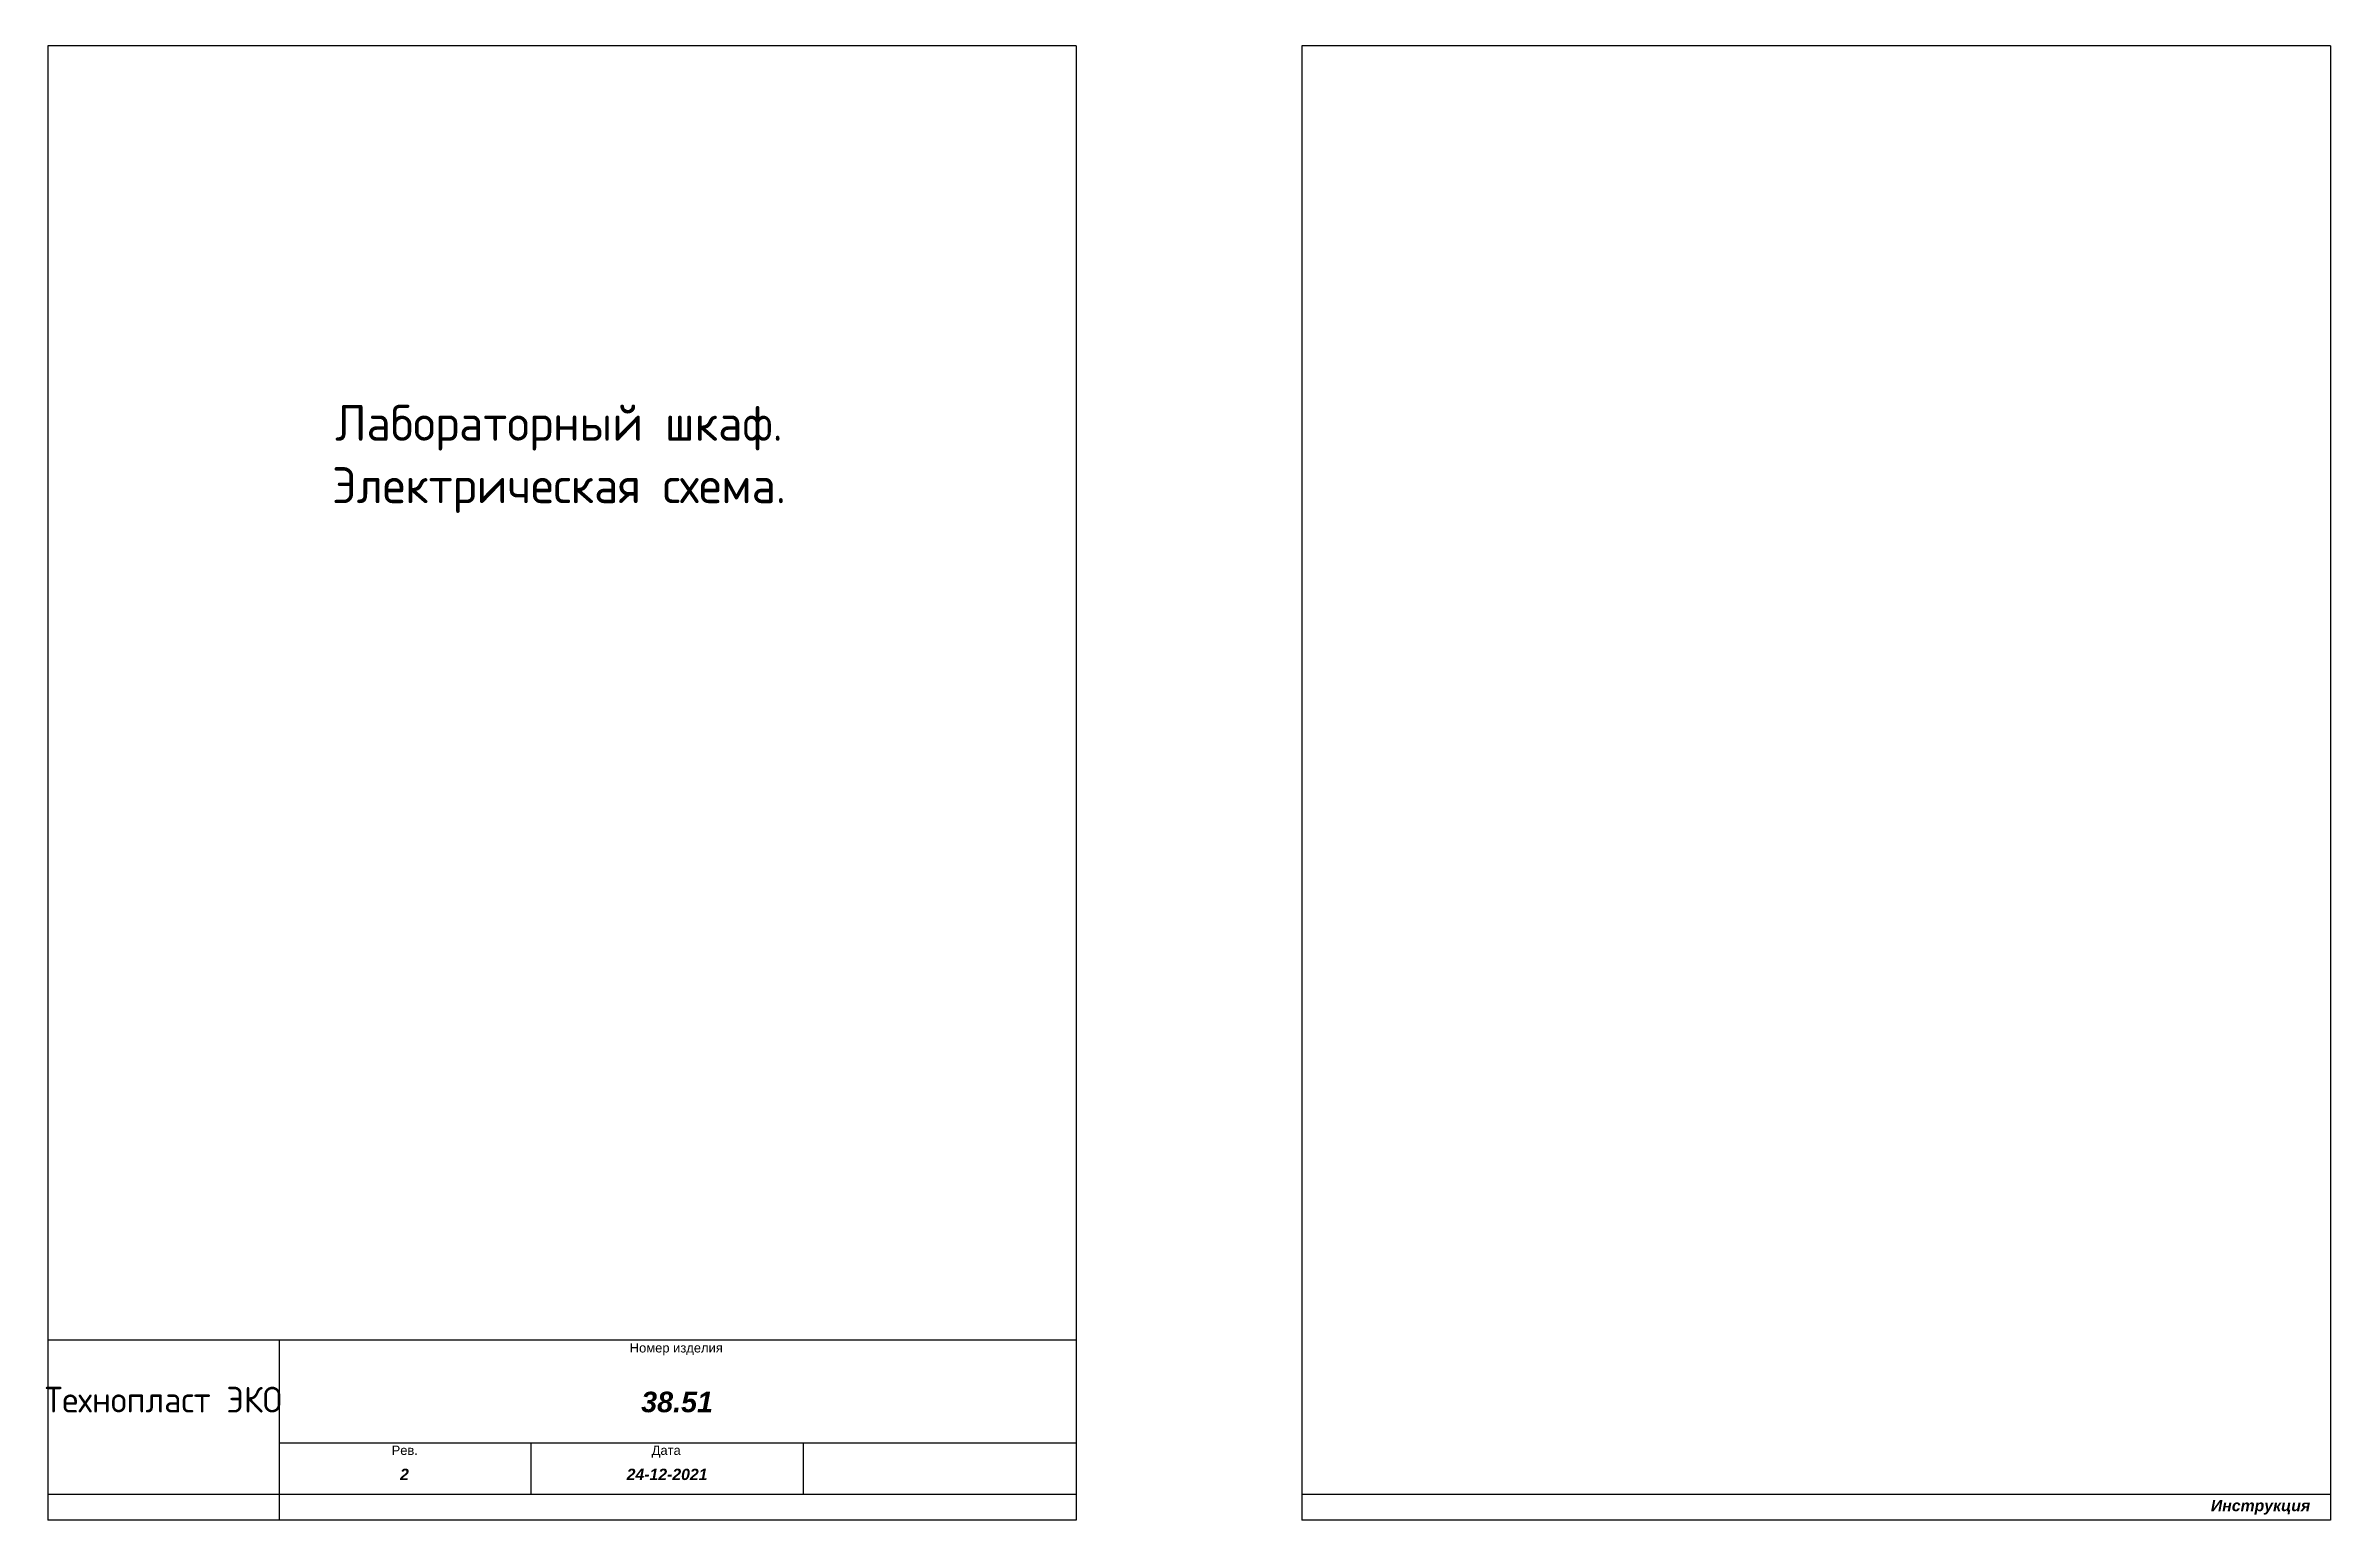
# Model space of a CAD drawing. Extents: x 20 to 1829, y -86 to 701.
# Drawn here: x 20.3 to 465.1, y 414.3 to 701.3 of the extents above; entities that cross this region are included whole.
import ezdxf

# ---------------------------------------------------------------- set-up
doc = ezdxf.new("R2010")
doc.units = 0
doc.layers.add('SYMS', color=7, linetype='Continuous')
doc.styles.add('Caddy_Vectorfont5p', font='GOST Common.ttf')
doc.styles.get("Standard").update_dxf_attribs({"font": 'GOST Common.ttf'})

msp = doc.modelspace()

# ---------------------------------------------------------------- texts
at = {"attachment_point": 2, "rotation": 359.9999}
for s, insert, char_height, width in [('{\\fArial|b0|i0|c204|p34;\\H1x;\\C7;Номер изделия}', (143.08, 448.79), 1.8018, 154.5173), ('{\\fArial|b1||i1||c0|p34;\\C7;\\H4.;\\W1.;38.51}', (143.24, 439.36), 4, 154.4506), ('{\\fArial|b0|i0|c204|p34;\\H1x;\\C7;Рев\\fArial|b0|i0|c0|p34;.}', (90.23, 428.85), 1.8018, 49.0157), ('{\\fArial|b0|i0|c204|p34;\\H1x;\\C7;Дата}', (141.12, 428.85), 1.8018, 52.7131), ('{\\fArial|b1|i1|c204|p34;\\H1x;\\C7;2}', (90.17, 424.36), 2.2022, 48.4484), ('{\\fArial|b1|i1|c0|p34;\\H1x;\\C7;2\\fArial|b1|i1|c204|p34;4\\fArial|b1|i1|c0|p34;-\\fArial|b1|i1|c204|p34;12\\fArial|b1|i1|c0|p34;-2021}', (141.29, 424.36), 2.2022, 52.5996), ('{\\fArial|b1|i1|c204|p34;\\C7;Инструкция}', (451.48, 418.3), 2.2022, 52.5996)]:
    msp.add_mtext(s, dxfattribs=dict(at, insert=insert, char_height=char_height, width=width))
at = {"layer": 'SYMS', "style": 'Caddy_Vectorfont5p'}
for s, width, heights, insert, char_height, attachment_point in [('Лабораторный шкаф.', 139.468, [0.0968], (120.25, 626.98), 7, 5), ('Электрическая схема.', 139.468, [0.0968], (120.25, 614.84), 7, 5), ('\\pxqc;Технопласт ЭКО', 45.045, [0], (20.72, 440.31), 5, 1)]:
    msp.add_mtext_dynamic_manual_height_columns(s, width=width, gutter_width=1, heights=heights, dxfattribs=dict(at, insert=insert, char_height=char_height, attachment_point=attachment_point))

# ---------------------------------------------------------------- linework, layer by layer
at = {"color": 7, "linetype": 'Continuous'}
for p, q in [((220.92, 701.33), (20.72, 701.33)), ((20.72, 701.33), (20.72, 414.33)), ((220.92, 701.33), (220.92, 414.33)), ((465.06, 701.33), (264.85, 701.33)), ((264.85, 701.33), (264.85, 414.33)), ((465.06, 701.33), (465.06, 414.33)), ((220.92, 449.37), (20.72, 449.37)), ((65.76, 449.37), (65.76, 414.32)), ((220.92, 429.34), (65.76, 429.34)), ((114.81, 419.33), (114.81, 429.34)), ((167.87, 419.33), (167.87, 429.34)), ((220.92, 419.33), (20.72, 419.33)), ((465.06, 419.33), (264.85, 419.33)), ((220.92, 414.33), (20.72, 414.33)), ((465.06, 414.33), (264.85, 414.33))]:
    msp.add_line(p, q, dxfattribs=at)

msp.set_redraw_order([(e.dxf.handle, doc.entitydb.next_handle()) for e in msp.query("TEXT MTEXT ATTDEF DIMENSION ARC_DIMENSION")])  # texts and dimensions are drawn at this point

doc.saveas('drawing.dxf')
